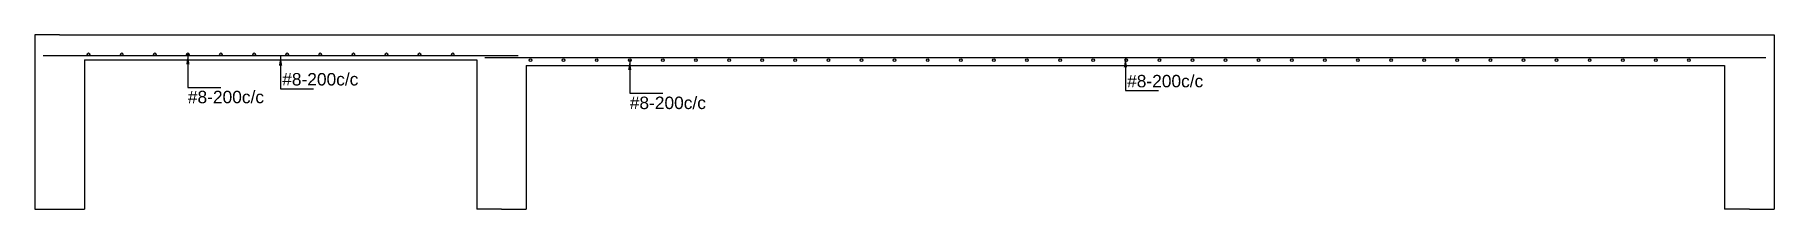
# Model space of a CAD drawing. Extents: x 0 to 119, y -5 to 121.
# Drawn here: x 70.41 to 80.92, y 109.83 to 110.88 of the extents above; entities that cross this region are included whole.
import ezdxf

# ---------------------------------------------------------------- set-up
doc = ezdxf.new("R2010")
doc.units = 0
for name, color, linetype in [('Longsection', 2, 'CONTINUOUS'), ('Slab_Bottom_Steel_X', 1, 'CONTINUOUS'), ('Slab_Bottom_Steel_Y', 3, 'CONTINUOUS')]:
    doc.layers.add(name, color=color, linetype=linetype)
doc.styles.add('STRUDS_Arial', font='ARIAL.TTF', dxfattribs={"height": 0.04})

msp = doc.modelspace()

# ---------------------------------------------------------------- texts
at = {"layer": 'Slab_Bottom_Steel_X', "style": 'STRUDS_Arial'}
for p in [(71.333, 110.468), (74.003, 110.433)]:
    msp.add_text('#8-200c/c', height=0.075, dxfattribs=at).set_placement(p)
at = {"layer": 'Slab_Bottom_Steel_Y', "style": 'STRUDS_Arial'}
for p in [(71.903, 110.575), (77.008, 110.564)]:
    msp.add_text('#8-200c/c', height=0.075, dxfattribs=at).set_placement(p)

# ---------------------------------------------------------------- linework, layer by layer
at = {"layer": 'Longsection'}
for p, q in [((70.558, 110.88), (70.408, 110.88)), ((70.408, 110.88), (70.408, 109.83)), ((70.558, 110.88), (73.228, 110.88)), ((73.228, 110.88), (80.768, 110.88)), ((80.768, 110.88), (80.918, 110.88)), ((80.918, 110.88), (80.918, 109.83)), ((70.708, 110.73), (73.078, 110.73)), ((70.708, 110.73), (70.708, 109.83)), ((73.078, 110.73), (73.078, 109.83)), ((73.378, 110.695), (80.618, 110.695)), ((73.378, 110.695), (73.378, 109.83)), ((80.618, 110.695), (80.618, 109.83)), ((70.408, 109.83), (70.558, 109.83)), ((70.558, 109.83), (70.708, 109.83)), ((73.228, 109.83), (73.078, 109.83)), ((73.228, 109.83), (73.378, 109.83)), ((80.768, 109.83), (80.618, 109.83)), ((80.768, 109.83), (80.918, 109.83))]:
    msp.add_line(p, q, dxfattribs=at)
at = {"layer": 'Slab_Bottom_Steel_X'}
for p, q in [((71.333, 110.763), (71.333, 110.563)), ((74.003, 110.728), (74.003, 110.528)), ((71.333, 110.563), (71.533, 110.563)), ((74.003, 110.528), (74.203, 110.528))]:
    msp.add_line(p, q, dxfattribs=at)
for centre in [(70.733, 110.763), (70.933, 110.763), (71.133, 110.763), (71.333, 110.763), (71.533, 110.763), (71.733, 110.763), (71.933, 110.763), (72.133, 110.763), (72.333, 110.763), (72.533, 110.763), (72.733, 110.763), (72.933, 110.763), (73.403, 110.728), (73.603, 110.728), (73.803, 110.728), (74.003, 110.728), (74.203, 110.728), (74.403, 110.728), (74.603, 110.728), (74.803, 110.728), (75.003, 110.728), (75.203, 110.728), (75.403, 110.728), (75.603, 110.728), (75.803, 110.728), (76.003, 110.728), (76.203, 110.728), (76.403, 110.728), (76.603, 110.728), (76.803, 110.728), (77.003, 110.728), (77.203, 110.728), (77.403, 110.728), (77.603, 110.728), (77.8029, 110.728), (78.0029, 110.728), (78.2029, 110.728), (78.4029, 110.728), (78.6029, 110.728), (78.8029, 110.728), (79.0029, 110.728), (79.2029, 110.728), (79.4029, 110.728), (79.6029, 110.728), (79.8029, 110.728), (80.0029, 110.728), (80.2029, 110.728), (80.4029, 110.728)]:
    msp.add_circle(centre, 0.008, dxfattribs=at)
for points in [[(71.333, 110.763), (71.323, 110.703), (71.333, 110.763), (71.343, 110.703)], [(74.003, 110.728), (73.993, 110.668), (74.003, 110.728), (74.013, 110.668)]]:
    msp.add_solid(points, dxfattribs=at)
at = {"layer": 'Slab_Bottom_Steel_Y'}
for p, q in [((70.458, 110.755), (73.328, 110.755)), ((71.893, 110.755), (71.893, 110.555)), ((73.128, 110.744), (80.868, 110.744)), ((76.998, 110.744), (76.998, 110.544)), ((71.893, 110.555), (72.093, 110.555)), ((76.998, 110.544), (77.198, 110.544))]:
    msp.add_line(p, q, dxfattribs=at)
for points in [[(71.893, 110.755), (71.883, 110.695), (71.893, 110.755), (71.903, 110.695)], [(76.998, 110.744), (76.988, 110.684), (76.998, 110.744), (77.008, 110.684)]]:
    msp.add_solid(points, dxfattribs=at)

msp.set_redraw_order([(e.dxf.handle, doc.entitydb.next_handle()) for e in msp.query("TEXT MTEXT ATTDEF DIMENSION ARC_DIMENSION")])  # texts and dimensions are drawn at this point

doc.saveas('drawing.dxf')
